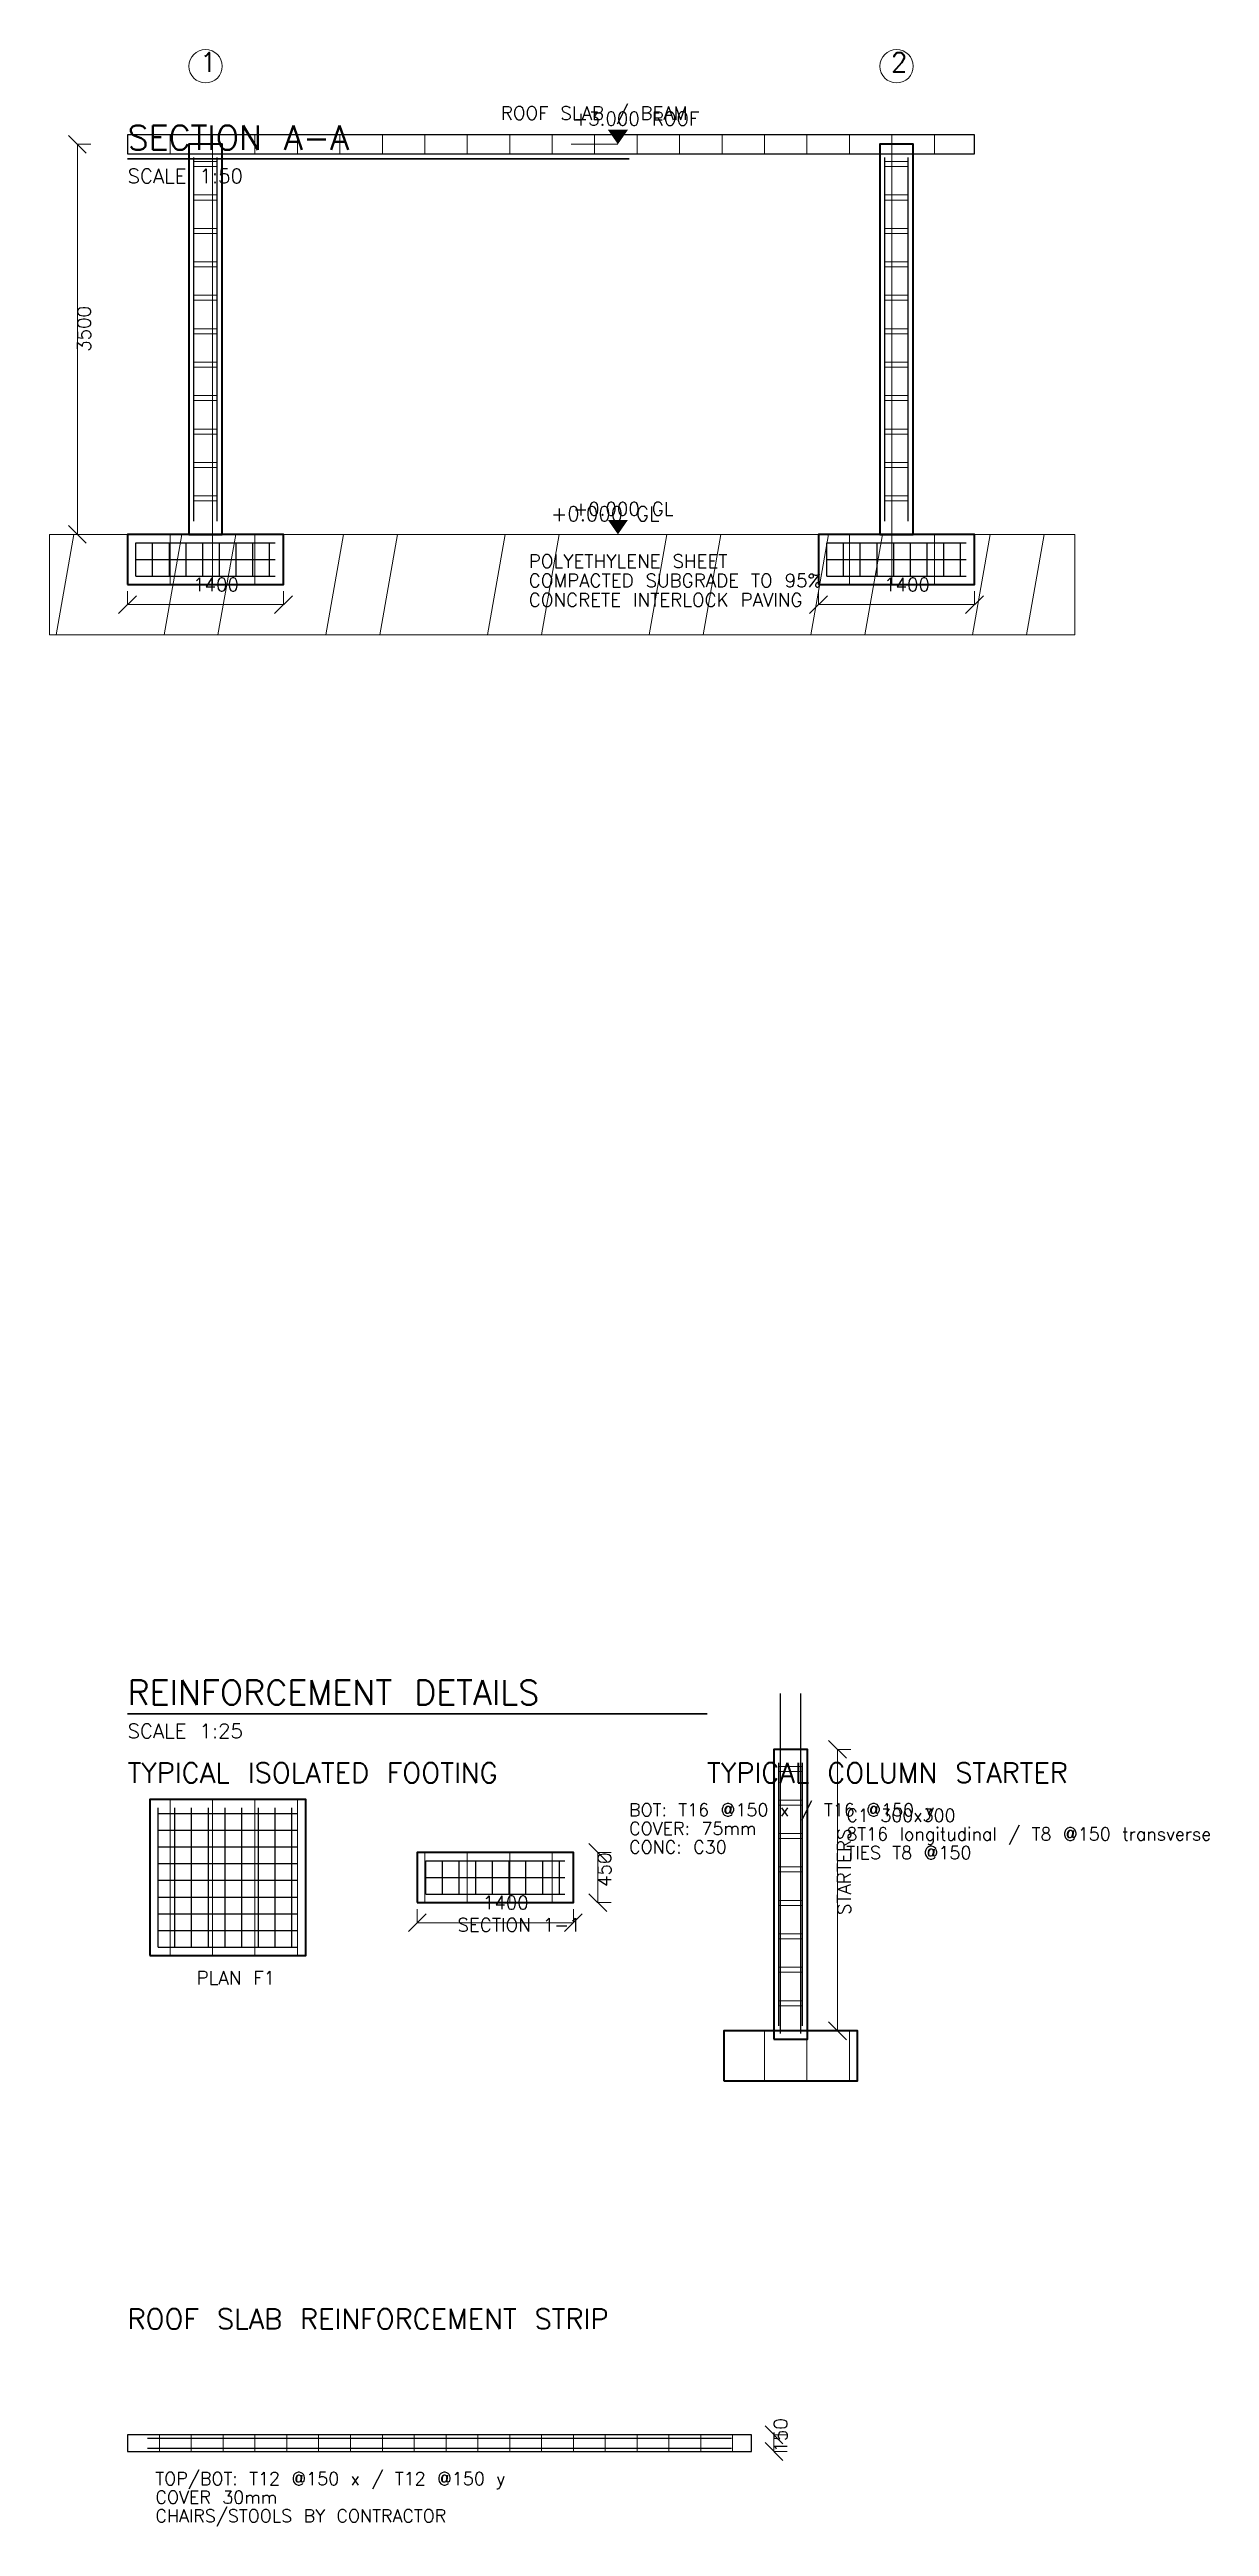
# Model space of a CAD drawing. Header units: millimetres. Extents: x -1230 to 30360, y -31972 to 11560.
# Drawn here: x -700 to 9708, y -31572 to -9350 of the extents above; entities that cross this region are included whole.
import ezdxf

# ---------------------------------------------------------------- set-up
doc = ezdxf.new("R2010")
doc.units = ezdxf.units.MM
for name, color, linetype, lineweight in [('SAI-A-DIMS', 6, 'Continuous', 13), ('SAI-A-GRID', 1, 'Continuous', 13), ('SAI-A-TEXT', 4, 'Continuous', 13), ('SAI-A-TITLE', 6, 'Continuous', 30), ('SAI-H-CONCRETE', 8, 'Continuous', 13), ('SAI-H-SOIL', 8, 'Continuous', 13), ('SAI-S-CONCRETE-CUT', 1, 'Continuous', 40), ('SAI-S-FOOTING', 2, 'Continuous', 35), ('SAI-S-REBAR', 1, 'Continuous', 25), ('SAI-S-SLAB', 4, 'Continuous', 25), ('SAI-S-TIES', 3, 'Continuous', 20), ('SAI-X-REFERENCE', 9, 'Continuous', 13)]:
    doc.layers.add(name, color=color, linetype=linetype, lineweight=lineweight)
doc.styles.add('SAI-STANDARD', font='txt.shx')

msp = doc.modelspace()

# ---------------------------------------------------------------- texts
at = {"layer": 'SAI-A-DIMS', "style": 'SAI-STANDARD'}
for s, p in [('3500', (-330, -12062)), ('STARTERS', (6490, -26086)), ('450', (4340, -25834)), ('150', (5920, -30909))]:
    msp.add_text(s, height=120, rotation=90, dxfattribs=at).set_placement(p)
for p in [(588, -14210), (6788, -14210), (3188, -26035)]:
    msp.add_text('1400', height=120, dxfattribs=at).set_placement(p)
at = {"layer": 'SAI-A-GRID', "style": 'SAI-STANDARD'}
for s, p in [('1', (650, -9550)), ('2', (6850, -9550))]:
    msp.add_text(s, height=172, dxfattribs=at).set_placement(p)
at = {"layer": 'SAI-A-TEXT', "style": 'SAI-STANDARD'}
for s, height, p in [('ROOF SLAB / BEAM', 120, (3350, -9980)), ('+3.000 ROOF', 120, (4000, -10030)), ('SCALE 1:50', 130, (0, -10550)), ('+0.000 GL', 130, (3800, -13580)), ('+0.000 GL', 120, (4000, -13530)), ('POLYETHYLENE SHEET', 120, (3600, -14000)), ('COMPACTED SUBGRADE TO 95%', 120, (3600, -14174)), ('CONCRETE INTERLOCK PAVING', 120, (3600, -14348)), ('SCALE 1:25', 130, (0, -24500)), ('BOT: T16 @150 x / T16 @150 y', 115, (4500, -25200)), ('COVER: 75mm', 115, (4500, -25367)), ('C1 300x300', 115, (6450, -25250)), ('8T16 longitudinal / T8 @150 transverse', 115, (6450, -25417)), ('CONC: C30', 115, (4500, -25534)), ('TIES T8 @150', 115, (6450, -25584)), ('SECTION 1-1', 120, (2960, -26235)), ('PLAN F1', 120, (620, -26710)), ('TOP/BOT: T12 @150 x / T12 @150 y', 115, (250, -31200)), ('COVER 30mm', 115, (250, -31367)), ('CHAIRS/STOOLS BY CONTRACTOR', 115, (250, -31534))]:
    msp.add_text(s, height=height, dxfattribs=at).set_placement(p)
at = {"layer": 'SAI-A-TITLE', "style": 'SAI-STANDARD'}
for s, height, p in [('SECTION A-A', 220, (0, -10250)), ('REINFORCEMENT DETAILS', 220, (0, -24200)), ('TYPICAL ISOLATED FOOTING', 180, (0, -24900)), ('TYPICAL COLUMN STARTER', 180, (5200, -24900)), ('ROOF SLAB REINFORCEMENT STRIP', 180, (0, -29800))]:
    msp.add_text(s, height=height, dxfattribs=at).set_placement(p)

# ---------------------------------------------------------------- hatches: boundary and pattern name
at = {"layer": 'SAI-A-TEXT'}
h = msp.add_hatch(color=4, dxfattribs=at)
h.dxf.hatch_style = 1
h.paths.add_polyline_path([(4400, -10200), (4490, -10070), (4310, -10070)])
h = msp.add_hatch(color=4, dxfattribs=at)
h.dxf.hatch_style = 1
h.paths.add_polyline_path([(4400, -13700), (4490, -13570), (4310, -13570)])
at = {"layer": 'SAI-H-CONCRETE'}
h = msp.add_hatch(dxfattribs=at)
h.set_pattern_fill('ANSI31', scale=120, angle=45)
h.paths.add_polyline_path([(0, -10285), (7600, -10285), (7600, -10115), (0, -10115)])
h = msp.add_hatch(dxfattribs=at)
h.set_pattern_fill('ANSI31', scale=120, angle=45)
h.paths.add_polyline_path([(550, -13700), (850, -13700), (850, -10200), (550, -10200)])
h = msp.add_hatch(dxfattribs=at)
h.set_pattern_fill('ANSI31', scale=120, angle=45)
h.paths.add_polyline_path([(6750, -13700), (7050, -13700), (7050, -10200), (6750, -10200)])
h = msp.add_hatch(dxfattribs=at)
h.set_pattern_fill('ANSI31', scale=120, angle=45)
h.paths.add_polyline_path([(0, -14150), (1400, -14150), (1400, -13700), (0, -13700)])
h = msp.add_hatch(dxfattribs=at)
h.set_pattern_fill('ANSI31', scale=120, angle=45)
h.paths.add_polyline_path([(6200, -14150), (7600, -14150), (7600, -13700), (6200, -13700)])
h = msp.add_hatch(dxfattribs=at)
h.set_pattern_fill('ANSI31', scale=120, angle=45)
h.paths.add_polyline_path([(5800, -27200), (6100, -27200), (6100, -24600), (5800, -24600)])
h = msp.add_hatch(dxfattribs=at)
h.set_pattern_fill('ANSI31', scale=120, angle=45)
h.paths.add_polyline_path([(200, -26450), (1600, -26450), (1600, -25050), (200, -25050)])
h = msp.add_hatch(dxfattribs=at)
h.set_pattern_fill('ANSI31', scale=120, angle=45)
h.paths.add_polyline_path([(2600, -25975), (4000, -25975), (4000, -25525), (2600, -25525)])
h = msp.add_hatch(dxfattribs=at)
h.set_pattern_fill('ANSI31', scale=120, angle=45)
h.paths.add_polyline_path([(5350, -27575), (6550, -27575), (6550, -27125), (5350, -27125)])
h = msp.add_hatch(dxfattribs=at)
h.set_pattern_fill('ANSI31', scale=90, angle=45)
h.paths.add_polyline_path([(0, -30900), (5600, -30900), (5600, -30750), (0, -30750)])
at = {"layer": 'SAI-H-SOIL'}
h = msp.add_hatch(dxfattribs=at)
h.set_pattern_fill('ANSI32', scale=150, angle=35)
h.paths.add_polyline_path([(-700, -14600), (8500, -14600), (8500, -13700), (-700, -13700)])

# ---------------------------------------------------------------- linework, layer by layer
at = {"layer": 'SAI-A-DIMS'}
for p, q in [((-530, -10120), (-370, -10280)), ((-450, -13700), (-450, -10200)), ((-450, -10200), (-330, -10200)), ((-530, -13620), (-370, -13780)), ((-450, -13700), (-330, -13700)), ((0, -14330), (0, -14210)), ((1400, -14330), (1400, -14210)), ((6200, -14330), (6200, -14210)), ((7600, -14330), (7600, -14210)), ((-80, -14410), (80, -14250)), ((0, -14330), (1400, -14330)), ((1320, -14410), (1480, -14250)), ((6120, -14410), (6280, -14250)), ((6200, -14330), (7600, -14330)), ((7520, -14410), (7680, -14250)), ((6290, -24520), (6450, -24680)), ((6370, -27125), (6370, -24600)), ((6370, -24600), (6490, -24600)), ((4140, -25445), (4300, -25605)), ((4220, -25975), (4220, -25525)), ((4220, -25525), (4340, -25525)), ((4140, -25895), (4300, -26055)), ((4220, -25975), (4340, -25975)), ((2520, -26235), (2680, -26075)), ((2600, -26155), (2600, -26035)), ((2600, -26155), (4000, -26155)), ((3920, -26235), (4080, -26075)), ((4000, -26155), (4000, -26035)), ((6290, -27045), (6450, -27205)), ((6370, -27125), (6490, -27125)), ((5720, -30670), (5880, -30830)), ((5720, -30820), (5880, -30980)), ((5800, -30900), (5800, -30750)), ((5800, -30750), (5920, -30750)), ((5800, -30900), (5920, -30900))]:
    msp.add_line(p, q, dxfattribs=at)
at = {"layer": 'SAI-A-GRID'}
for centre in [(700, -9500), (6900, -9500)]:
    msp.add_circle(centre, 150, dxfattribs=at)
at = {"layer": 'SAI-A-TEXT'}
for p, q in [((3980, -10200), (4400, -10200)), ((-700, -13700), (8500, -13700)), ((3980, -13700), (4400, -13700))]:
    msp.add_line(p, q, dxfattribs=at)
at = {"layer": 'SAI-A-TITLE'}
for p, q in [((0, -10330), (4500, -10330)), ((0, -24280), (5200, -24280))]:
    msp.add_line(p, q, dxfattribs=at)
at = {"layer": 'SAI-S-CONCRETE-CUT'}
for points in [[(550, -13700), (850, -13700), (850, -10200), (550, -10200), (550, -13700)], [(6750, -13700), (7050, -13700), (7050, -10200), (6750, -10200), (6750, -13700)], [(5800, -27200), (6100, -27200), (6100, -24600), (5800, -24600), (5800, -27200)]]:
    msp.add_lwpolyline(points, dxfattribs=at)
at = {"layer": 'SAI-S-FOOTING'}
for points in [[(0, -14150), (1400, -14150), (1400, -13700), (0, -13700), (0, -14150)], [(6200, -14150), (7600, -14150), (7600, -13700), (6200, -13700), (6200, -14150)], [(200, -26450), (1600, -26450), (1600, -25050), (200, -25050), (200, -26450)], [(2600, -25975), (4000, -25975), (4000, -25525), (2600, -25525), (2600, -25975)], [(5350, -27575), (6550, -27575), (6550, -27125), (5350, -27125), (5350, -27575)]]:
    msp.add_lwpolyline(points, dxfattribs=at)
at = {"layer": 'SAI-S-REBAR'}
for p, q in [((595, -13580), (595, -10320)), ((805, -13580), (805, -10320)), ((6795, -13580), (6795, -10320)), ((7005, -13580), (7005, -10320)), ((75, -13775), (1325, -13775)), ((75, -14075), (75, -13775)), ((225, -14075), (225, -13775)), ((375, -14075), (375, -13775)), ((525, -14075), (525, -13775)), ((675, -14075), (675, -13775)), ((825, -14075), (825, -13775)), ((975, -14075), (975, -13775)), ((1125, -14075), (1125, -13775)), ((1275, -14075), (1275, -13775)), ((6275, -13775), (7525, -13775)), ((6275, -14075), (6275, -13775)), ((6425, -14075), (6425, -13775)), ((6575, -14075), (6575, -13775)), ((6725, -14075), (6725, -13775)), ((6875, -14075), (6875, -13775)), ((7025, -14075), (7025, -13775)), ((7175, -14075), (7175, -13775)), ((7325, -14075), (7325, -13775)), ((7475, -14075), (7475, -13775)), ((75, -13925), (1325, -13925)), ((6275, -13925), (7525, -13925)), ((75, -14075), (1325, -14075)), ((6275, -14075), (7525, -14075)), ((5860, -27150), (5860, -24100)), ((6040, -27150), (6040, -24100)), ((5845, -27080), (5845, -24720)), ((6055, -27080), (6055, -24720)), ((275, -26375), (275, -25125)), ((275, -25175), (1525, -25175)), ((275, -25325), (1525, -25325)), ((425, -26375), (425, -25125)), ((575, -26375), (575, -25125)), ((725, -26375), (725, -25125)), ((875, -26375), (875, -25125)), ((1025, -26375), (1025, -25125)), ((1175, -26375), (1175, -25125)), ((1325, -26375), (1325, -25125)), ((1475, -26375), (1475, -25125)), ((275, -25475), (1525, -25475)), ((275, -25625), (1525, -25625)), ((275, -25775), (1525, -25775)), ((2675, -25600), (3925, -25600)), ((2675, -25900), (2675, -25600)), ((2675, -25750), (3925, -25750)), ((2825, -25900), (2825, -25600)), ((2975, -25900), (2975, -25600)), ((3125, -25900), (3125, -25600)), ((3275, -25900), (3275, -25600)), ((3425, -25900), (3425, -25600)), ((3575, -25900), (3575, -25600)), ((3725, -25900), (3725, -25600)), ((3875, -25900), (3875, -25600)), ((275, -25925), (1525, -25925)), ((2675, -25900), (3925, -25900)), ((275, -26075), (1525, -26075)), ((275, -26225), (1525, -26225)), ((275, -26375), (1525, -26375)), ((180, -30780), (5420, -30780)), ((180, -30870), (5420, -30870))]:
    msp.add_line(p, q, dxfattribs=at)
at = {"layer": 'SAI-S-SLAB'}
for points in [[(0, -10285), (7600, -10285), (7600, -10115), (0, -10115), (0, -10285)], [(0, -30900), (5600, -30900), (5600, -30750), (0, -30750), (0, -30900)]]:
    msp.add_lwpolyline(points, dxfattribs=at)
at = {"layer": 'SAI-S-TIES'}
for points in [[(595, -10400), (805, -10400), (805, -10355), (595, -10355), (595, -10400)], [(6795, -10400), (7005, -10400), (7005, -10355), (6795, -10355), (6795, -10400)], [(595, -10700), (805, -10700), (805, -10655), (595, -10655), (595, -10700)], [(6795, -10700), (7005, -10700), (7005, -10655), (6795, -10655), (6795, -10700)], [(595, -11000), (805, -11000), (805, -10955), (595, -10955), (595, -11000)], [(6795, -11000), (7005, -11000), (7005, -10955), (6795, -10955), (6795, -11000)], [(595, -11300), (805, -11300), (805, -11255), (595, -11255), (595, -11300)], [(6795, -11300), (7005, -11300), (7005, -11255), (6795, -11255), (6795, -11300)], [(595, -11600), (805, -11600), (805, -11555), (595, -11555), (595, -11600)], [(6795, -11600), (7005, -11600), (7005, -11555), (6795, -11555), (6795, -11600)], [(595, -11900), (805, -11900), (805, -11855), (595, -11855), (595, -11900)], [(6795, -11900), (7005, -11900), (7005, -11855), (6795, -11855), (6795, -11900)], [(595, -12200), (805, -12200), (805, -12155), (595, -12155), (595, -12200)], [(6795, -12200), (7005, -12200), (7005, -12155), (6795, -12155), (6795, -12200)], [(595, -12500), (805, -12500), (805, -12455), (595, -12455), (595, -12500)], [(6795, -12500), (7005, -12500), (7005, -12455), (6795, -12455), (6795, -12500)], [(595, -12800), (805, -12800), (805, -12755), (595, -12755), (595, -12800)], [(6795, -12800), (7005, -12800), (7005, -12755), (6795, -12755), (6795, -12800)], [(595, -13100), (805, -13100), (805, -13055), (595, -13055), (595, -13100)], [(6795, -13100), (7005, -13100), (7005, -13055), (6795, -13055), (6795, -13100)], [(595, -13400), (805, -13400), (805, -13355), (595, -13355), (595, -13400)], [(6795, -13400), (7005, -13400), (7005, -13355), (6795, -13355), (6795, -13400)], [(5845, -24800), (6055, -24800), (6055, -24755), (5845, -24755), (5845, -24800)], [(5845, -25100), (6055, -25100), (6055, -25055), (5845, -25055), (5845, -25100)], [(5845, -25400), (6055, -25400), (6055, -25355), (5845, -25355), (5845, -25400)], [(5845, -25700), (6055, -25700), (6055, -25655), (5845, -25655), (5845, -25700)], [(5845, -26000), (6055, -26000), (6055, -25955), (5845, -25955), (5845, -26000)], [(5845, -26300), (6055, -26300), (6055, -26255), (5845, -26255), (5845, -26300)], [(5845, -26600), (6055, -26600), (6055, -26555), (5845, -26555), (5845, -26600)], [(5845, -26900), (6055, -26900), (6055, -26855), (5845, -26855), (5845, -26900)]]:
    msp.add_lwpolyline(points, dxfattribs=at)
at = {"layer": 'SAI-X-REFERENCE'}
msp.add_lwpolyline([(-700, -14600), (8500, -14600), (8500, -13700), (-700, -13700), (-700, -14600)], dxfattribs=at)

msp.set_redraw_order([(e.dxf.handle, doc.entitydb.next_handle()) for e in msp.query("TEXT MTEXT ATTDEF DIMENSION ARC_DIMENSION")])  # texts and dimensions are drawn at this point

doc.saveas('drawing.dxf')
